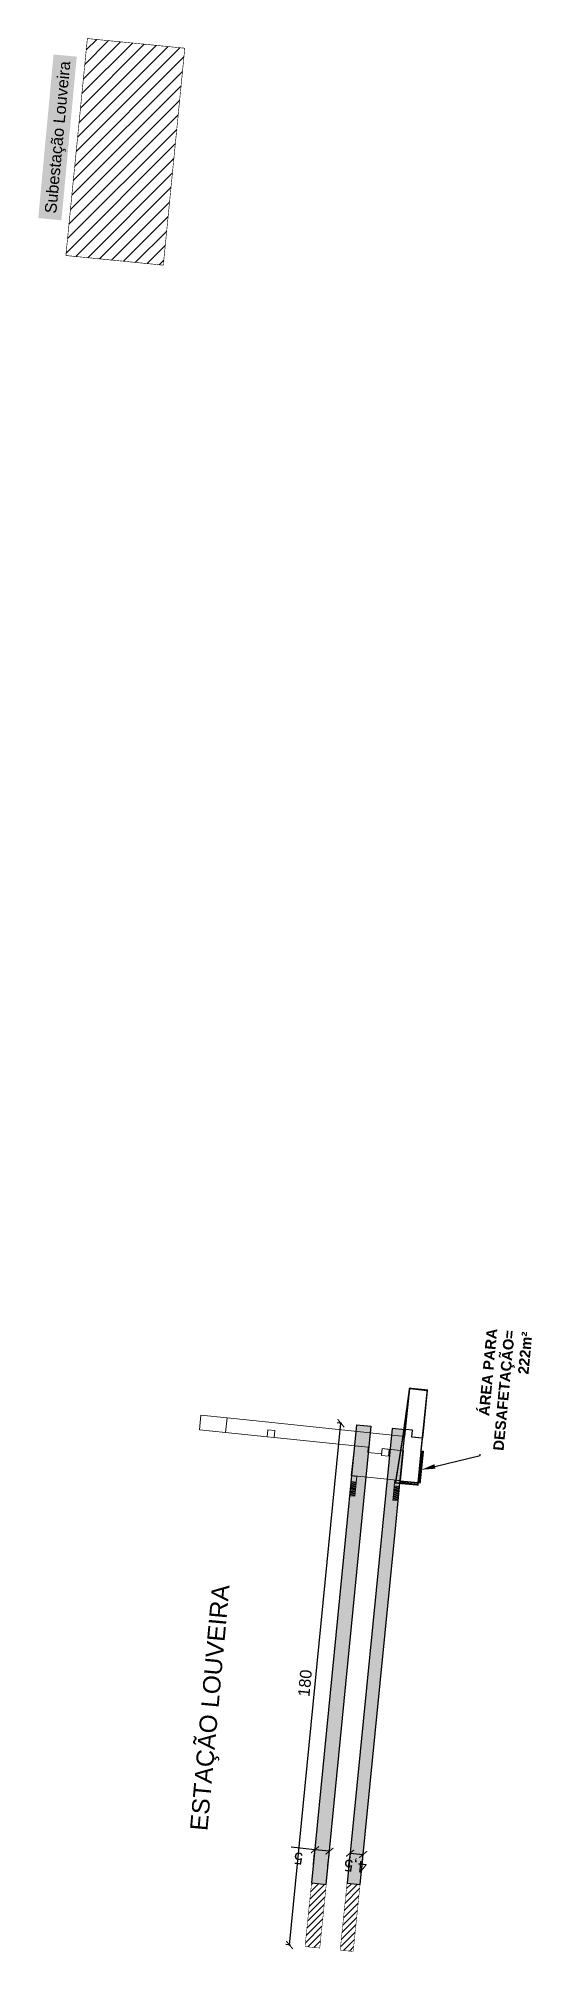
# Model space of a CAD drawing. Header units: metres. Extents: x 286532 to 329498, y 7396783 to 7466136.
# Drawn here: x 300285 to 300456, y 7445634 to 7446291 of the extents above; entities that cross this region are included whole.
import ezdxf
from ezdxf import colors
from ezdxf.entities.mleader import LeaderData, LeaderLine
from ezdxf.math import Vec2, Vec3

# ---------------------------------------------------------------- set-up
doc = ezdxf.new("R2010")
doc.units = ezdxf.units.M
doc.header["$LTSCALE"] = 10
doc.linetypes.add('DASHED', pattern=[0.75, 0.5, -0.25])
doc.layers.get('0').update_dxf_attribs({"color": 255})
for name, color, linetype, lineweight in [('_  ARQ-AUX-001', 1, 'Continuous', 5), ('_AUX-PLATAFORMA COTAS', 1, 'Continuous', 25), ('_AUX-PLATAFORMA EXISTENTE', 252, 'Continuous', 25), ('_AUX-PLATAFORMA NOVA', 3, 'DASHED', 25), ('_TEXTO DESAP ESTAÇÕES', 50, 'Continuous', 0), ('Itens de detalhe', 7, 'Continuous', 13)]:
    doc.layers.add(name, color=color, linetype=linetype, lineweight=lineweight)
doc.layers.add('Subestação', color=7, linetype='Continuous', true_color=0xf5f500)
doc.layers.add('Texto Subestação', color=7, linetype='Continuous', true_color=0xf0f000)
doc.layers.add('TEXTO', color=3, linetype='Continuous')
doc.styles.add('ARIAL', font='arial.ttf')
doc.styles.get("Standard").update_dxf_attribs({"font": 'arial.ttf'})
doc.dimstyles.new('ISO-25', dxfattribs={"dimtxt": 2.5, "dimasz": 2.5, "dimexe": 1.25, "dimexo": 0.625, "dimtad": 1, "dimtxsty": 'Standard', "dimcen": 2.5, "dimadec": 0, "dimazin": 0, "dimtfac": 1, "dimtmove": 0, "dimatfit": 3, "dimfxl": 1, "dimarcsym": 0})

msp = doc.modelspace()

# ---------------------------------------------------------------- texts
at = {"layer": 'TEXTO', "style": 'ARIAL'}
msp.add_text('ESTAÇÃO LOUVEIRA', height=6, rotation=84.829, dxfattribs=at).set_placement((300343.236, 7445674.961))
at = {"layer": 'Texto Subestação', "color": 250, "ltscale": 0.05, "true_color": 0x242424, "insert": (300287.349, 7446230.653), "char_height": 4, "attachment_point": 1, "rotation": 84.656622, "style": 'ARIAL', "bg_fill": 1, "box_fill_scale": 1.5, "bg_fill_color": 256, "bg_fill_true_color": 15921906, "bg_fill_transparency": 0}
msp.add_mtext_dynamic_manual_height_columns('Subestação Louveira', width=52.41329, gutter_width=4362.902, heights=[4.144], dxfattribs=at)

# ---------------------------------------------------------------- blocks, each defined once
blk = doc.blocks.new('A$C625E23C2')
at = {"layer": '_  ARQ-AUX-001'}
blk.add_hatch(color=1, dxfattribs=at).paths.add_polyline_path([(303.37, 126.49), (303.37, 128.29), (303.35, 128.29), (303.35, 126.49)], flags=0)
at = {"layer": '_  ARQ-AUX-001', "color": 1}
for p, q in [((318.66, 196.85), (313.66, 196.85)), ((313.66, 196.85), (313.66, 187.85)), ((318.66, 187.85), (318.66, 196.85)), ((318.66, 187.85), (313.66, 187.85)), ((313.66, 187.85), (313.66, 173.45)), ((313.66, 187.85), (318.66, 187.85)), ((318.66, 173.45), (318.66, 187.85)), ((313.66, 173.45), (313.66, 171.05)), ((316.06, 173.45), (313.66, 173.45)), ((313.66, 171.05), (316.06, 171.05)), ((313.67, 171.05), (313.67, 138.56)), ((316.06, 171.05), (316.06, 173.45)), ((318.67, 173.45), (318.66, 173.45)), ((318.67, 126.42), (318.67, 173.45)), ((296.44, 143.22), (296.44, 141.42)), ((296.44, 143.22), (296.71, 143.22)), ((296.44, 143.22), (296.44, 141.42)), ((296.44, 141.42), (296.71, 141.42)), ((296.71, 143.22), (296.98, 143.22)), ((296.71, 143.22), (296.71, 141.42)), ((296.71, 143.22), (296.71, 141.42)), ((296.71, 141.42), (296.98, 141.42)), ((296.98, 143.22), (297.25, 143.22)), ((296.98, 143.22), (296.98, 141.42)), ((296.98, 143.22), (296.98, 141.42)), ((296.98, 141.42), (297.25, 141.42)), ((297.25, 143.22), (297.52, 143.22)), ((297.25, 143.22), (297.25, 141.42)), ((297.25, 143.22), (297.25, 141.42)), ((297.25, 141.42), (297.52, 141.42)), ((297.52, 143.22), (297.79, 143.22)), ((297.52, 143.22), (297.52, 141.42)), ((297.52, 143.22), (297.52, 141.42)), ((297.52, 141.42), (297.79, 141.42)), ((297.79, 143.22), (298.06, 143.22)), ((297.79, 143.22), (297.79, 141.42)), ((297.79, 143.22), (297.79, 141.42)), ((297.79, 141.42), (298.06, 141.42)), ((298.06, 143.22), (298.33, 143.22)), ((298.06, 143.22), (298.06, 141.42)), ((298.06, 143.22), (298.06, 141.42)), ((298.06, 141.42), (298.33, 141.42)), ((298.33, 143.22), (298.6, 143.22)), ((298.33, 143.22), (298.33, 141.42)), ((298.33, 143.22), (298.33, 141.42)), ((298.33, 141.42), (298.6, 141.42)), ((298.6, 143.22), (298.87, 143.22)), ((298.6, 143.22), (298.6, 141.42)), ((298.6, 143.22), (298.6, 141.42)), ((298.6, 141.42), (298.87, 141.42)), ((298.87, 143.22), (299.14, 143.22)), ((298.87, 143.22), (298.87, 141.42)), ((298.87, 143.22), (298.87, 141.42)), ((298.87, 141.42), (299.14, 141.42)), ((299.14, 143.22), (299.41, 143.22)), ((299.14, 143.22), (299.14, 141.42)), ((299.14, 143.22), (299.14, 141.42)), ((299.14, 141.42), (299.41, 141.42)), ((299.41, 143.22), (299.68, 143.22)), ((299.41, 143.22), (299.41, 141.42)), ((299.41, 143.22), (299.41, 141.42)), ((299.41, 141.42), (299.68, 141.42)), ((299.68, 143.22), (299.9, 143.22)), ((299.68, 143.22), (299.68, 141.42)), ((299.68, 143.22), (299.68, 141.42)), ((299.68, 141.42), (299.91, 141.42)), ((299.9, 143.22), (299.95, 143.22)), ((299.91, 141.42), (299.95, 141.42)), ((299.95, 143.22), (300.22, 143.22)), ((299.95, 143.22), (299.95, 141.42)), ((299.95, 143.22), (299.95, 141.42)), ((299.95, 141.42), (300.22, 141.42)), ((300.22, 143.22), (300.49, 143.22)), ((300.22, 143.22), (300.22, 141.42)), ((300.22, 143.22), (300.22, 141.42)), ((300.22, 141.42), (300.49, 141.42)), ((300.49, 143.22), (300.76, 143.22)), ((300.49, 143.22), (300.49, 141.42)), ((300.49, 143.22), (300.49, 141.42)), ((300.49, 141.42), (300.76, 141.42)), ((300.76, 143.22), (301.03, 143.22)), ((300.76, 143.22), (300.76, 141.42)), ((300.76, 143.22), (300.76, 141.42)), ((300.76, 141.42), (301.03, 141.42)), ((301.03, 143.22), (301.3, 143.22)), ((301.03, 143.22), (301.03, 141.42)), ((301.03, 143.22), (301.03, 141.42)), ((301.03, 141.42), (301.3, 141.42)), ((303.3, 143.22), (301.3, 143.22)), ((301.3, 143.22), (301.3, 141.42)), ((301.3, 143.22), (301.3, 141.42)), ((301.3, 141.42), (303.3, 141.42)), ((303.3, 143.22), (303.3, 141.42)), ((303.3, 143.22), (303.37, 143.22)), ((303.3, 143.22), (303.3, 141.42)), ((303.3, 141.42), (303.37, 141.42)), ((313.67, 143.35), (303.37, 143.35)), ((303.37, 143.35), (303.37, 126.46)), ((313.67, 138.56), (311.89, 138.56)), ((311.89, 138.56), (311.89, 133.76)), ((311.89, 133.76), (311.89, 138.56)), ((311.89, 138.56), (313.67, 138.56)), ((313.67, 138.56), (313.67, 143.35)), ((313.67, 133.76), (311.27, 133.76)), ((311.27, 133.76), (311.27, 131.36)), ((311.89, 133.76), (313.67, 133.76)), ((313.67, 133.76), (311.89, 133.76)), ((313.67, 133.76), (313.67, 126.42)), ((313.67, 131.36), (313.67, 133.76)), ((313.67, 126.46), (313.67, 133.76)), ((296.49, 128.29), (296.49, 126.49)), ((296.49, 128.29), (296.76, 128.29)), ((296.49, 128.29), (296.49, 126.49)), ((296.49, 126.49), (296.76, 126.49)), ((296.76, 128.29), (297.03, 128.29)), ((296.76, 128.29), (296.76, 126.49)), ((296.76, 128.29), (296.76, 126.49)), ((296.76, 126.49), (297.03, 126.49)), ((297.03, 128.29), (297.3, 128.29)), ((297.03, 128.29), (297.03, 126.49)), ((297.03, 128.29), (297.03, 126.49)), ((297.03, 126.49), (297.3, 126.49)), ((297.3, 128.29), (297.57, 128.29)), ((297.3, 128.29), (297.3, 126.49)), ((297.3, 128.29), (297.3, 126.49)), ((297.3, 126.49), (297.57, 126.49)), ((297.57, 128.29), (297.84, 128.29)), ((297.57, 128.29), (297.57, 126.49)), ((297.57, 128.29), (297.57, 126.49)), ((297.57, 126.49), (297.84, 126.49)), ((297.84, 128.29), (298.11, 128.29)), ((297.84, 128.29), (297.84, 126.49)), ((297.84, 128.29), (297.84, 126.49)), ((297.84, 126.49), (298.11, 126.49)), ((298.11, 128.29), (298.38, 128.29)), ((298.11, 128.29), (298.11, 126.49)), ((298.11, 128.29), (298.11, 126.49)), ((298.11, 126.49), (298.38, 126.49)), ((298.38, 128.29), (298.65, 128.29)), ((298.38, 128.29), (298.38, 126.49)), ((298.38, 128.29), (298.38, 126.49)), ((298.38, 126.49), (298.65, 126.49)), ((298.65, 128.29), (298.92, 128.29)), ((298.65, 128.29), (298.65, 126.49)), ((298.65, 128.29), (298.65, 126.49)), ((298.65, 126.49), (298.92, 126.49)), ((298.92, 128.29), (299.19, 128.29)), ((298.92, 128.29), (298.92, 126.49)), ((298.92, 128.29), (298.92, 126.49)), ((298.92, 126.49), (299.19, 126.49)), ((299.19, 128.29), (299.46, 128.29)), ((299.19, 128.29), (299.19, 126.49)), ((299.19, 128.29), (299.19, 126.49)), ((299.19, 126.49), (299.46, 126.49)), ((299.46, 128.29), (299.73, 128.29)), ((299.46, 128.29), (299.46, 126.49)), ((299.46, 128.29), (299.46, 126.49)), ((299.46, 126.49), (299.73, 126.49)), ((299.73, 128.29), (299.97, 128.29)), ((299.73, 128.29), (299.73, 126.49)), ((299.73, 128.29), (299.73, 126.49)), ((299.73, 126.49), (299.98, 126.49)), ((299.97, 128.29), (300, 128.29)), ((299.98, 126.49), (300, 126.49)), ((300, 128.29), (300.27, 128.29)), ((300, 128.29), (300, 126.49)), ((300, 128.29), (300, 126.49)), ((300, 126.49), (300.27, 126.49)), ((300.27, 128.29), (300.54, 128.29)), ((300.27, 128.29), (300.27, 126.49)), ((300.27, 128.29), (300.27, 126.49)), ((300.27, 126.49), (300.54, 126.49)), ((300.54, 128.29), (300.81, 128.29)), ((300.54, 128.29), (300.54, 126.49)), ((300.54, 128.29), (300.54, 126.49)), ((300.54, 126.49), (300.81, 126.49)), ((300.81, 128.29), (301.08, 128.29)), ((300.81, 128.29), (300.81, 126.49)), ((300.81, 128.29), (300.81, 126.49)), ((300.81, 126.49), (301.08, 126.49)), ((301.08, 128.29), (301.35, 128.29)), ((301.08, 128.29), (301.08, 126.49)), ((301.08, 128.29), (301.08, 126.49)), ((301.08, 126.49), (301.35, 126.49)), ((303.35, 128.29), (301.35, 128.29)), ((301.35, 128.29), (301.35, 126.49)), ((301.35, 128.29), (301.35, 126.49)), ((301.35, 126.49), (303.35, 126.49)), ((302.56, 126.43), (302.56, 120.42)), ((302.56, 126.43), (302.56, 120.42)), ((302.83, 126.43), (302.83, 120.42)), ((302.83, 126.43), (302.83, 120.42)), ((303.1, 126.43), (303.1, 120.42)), ((303.1, 126.43), (303.1, 120.42)), ((303.35, 128.29), (303.35, 126.49)), ((303.35, 128.29), (303.37, 128.29)), ((303.35, 128.29), (303.35, 126.49)), ((303.35, 126.49), (303.37, 126.49)), ((303.37, 126.46), (313.67, 126.46)), ((313.67, 126.42), (303.37, 126.42)), ((303.37, 126.42), (303.37, 120.42)), ((311.27, 131.36), (313.67, 131.36)), ((321.07, 126.42), (318.67, 126.42)), ((321.07, 124.06), (321.07, 126.42)), ((302.56, 120.42), (302.83, 120.42)), ((302.83, 120.42), (303.1, 120.42)), ((303.1, 120.42), (303.37, 120.42)), ((303.36, 120.15), (303.36, 120.42)), ((303.36, 119.88), (303.36, 120.15)), ((303.36, 120.15), (314.14, 120.15)), ((303.36, 120.15), (314.14, 120.15)), ((303.36, 119.61), (303.36, 119.88)), ((303.36, 119.88), (314.14, 119.88)), ((303.36, 119.88), (314.14, 119.88)), ((303.36, 119.61), (314.14, 119.61)), ((303.36, 119.61), (314.14, 119.61)), ((303.37, 120.42), (318.67, 120.42)), ((314.14, 120.15), (314.14, 120.42)), ((314.14, 119.88), (314.14, 120.15)), ((314.14, 119.61), (314.14, 119.88)), ((318.67, 120.42), (318.67, 124.06)), ((318.67, 124.06), (321.07, 124.06))]:
    blk.add_line(p, q, dxfattribs=at)
blk = doc.blocks.new('_ArchTick')
at = {"color": 0, "linetype": 'ByBlock', "const_width": 0.15}
blk.add_lwpolyline([(-0.5, -0.5), (0.5, 0.5)], dxfattribs=at)
blk = doc.blocks.new('*D164')
at = {"layer": '_AUX-PLATAFORMA COTAS', "color": 0, "lineweight": -2, "ltscale": 0.05, "transparency": 16777216}
for p, q in [((300371.46, 7445635.93), (300389.12, 7445815.06)), ((300389.48, 7445815.02), (300387.88, 7445815.18)), ((300371.82, 7445635.89), (300370.22, 7445636.05))]:
    blk.add_line(p, q, dxfattribs=at)
at = {"layer": 'Defpoints', "color": 0, "ltscale": 0.05, "transparency": 16777216}
for p in [(300389.12, 7445815.06), (300394.46, 7445814.53), (300376.8, 7445635.4)]:
    blk.add_point(p, dxfattribs=at)
at = {"layer": '_AUX-PLATAFORMA COTAS', "color": 0, "lineweight": -2, "ltscale": 0.05, "transparency": 16777216, "xscale": 2.5, "yscale": 2.5, "zscale": 2.5}
for p, rotation in [((300389.12, 7445815.06), 84.36908607488493), ((300371.46, 7445635.93), 264.369086074885)]:
    blk.add_blockref('_ArchTick', p, dxfattribs=dict(at, rotation=rotation))
at = {"layer": '_AUX-PLATAFORMA COTAS', "color": 0, "ltscale": 0.05, "transparency": 16777216, "insert": (300376.77, 7445725.84), "char_height": 4, "attachment_point": 5, "rotation": 84.36909}
blk.add_mtext('180', dxfattribs=at)
blk = doc.blocks.new('*D165')
at = {"layer": '_AUX-PLATAFORMA COTAS', "color": 0, "lineweight": -2, "ltscale": 0.05, "transparency": 16777216}
for p, q in [((300380.19, 7445668.65), (300372.08, 7445669.47)), ((300379.68, 7445663.68), (300380.06, 7445667.41)), ((300385.17, 7445668.15), (300380.19, 7445668.65)), ((300384.66, 7445663.17), (300385.04, 7445666.91))]:
    blk.add_line(p, q, dxfattribs=at)
at = {"layer": 'Defpoints', "color": 0, "ltscale": 0.05, "transparency": 16777216}
for p in [(300380.19, 7445668.65), (300380.19, 7445668.65), (300385.17, 7445668.15)]:
    blk.add_point(p, dxfattribs=at)
at = {"layer": '_AUX-PLATAFORMA COTAS', "color": 0, "lineweight": -2, "ltscale": 0.05, "transparency": 16777216, "xscale": 2.5, "yscale": 2.5, "zscale": 2.5}
for p, rotation in [((300380.19, 7445668.65), 174.2369760127669), ((300385.17, 7445668.15), 354.2369760127669)]:
    blk.add_blockref('_ArchTick', p, dxfattribs=dict(at, rotation=rotation))
at = {"layer": '_AUX-PLATAFORMA COTAS', "color": 0, "ltscale": 0.05, "transparency": 16777216, "insert": (300374.53, 7445665.67), "char_height": 4, "attachment_point": 5, "rotation": 174.23698}
blk.add_mtext('5', dxfattribs=at)
blk = doc.blocks.new('*D166')
at = {"layer": '_AUX-PLATAFORMA COTAS', "color": 0, "lineweight": -2, "ltscale": 0.05, "transparency": 16777216}
for p, q in [((300391.76, 7445662.48), (300392.13, 7445666.22)), ((300392.25, 7445667.46), (300396.73, 7445667.01)), ((300396.24, 7445662.04), (300396.61, 7445665.77))]:
    blk.add_line(p, q, dxfattribs=at)
at = {"layer": 'Defpoints', "color": 0, "ltscale": 0.05, "transparency": 16777216}
for p in [(300392.25, 7445667.46), (300396.73, 7445667.01), (300396.73, 7445667.01)]:
    blk.add_point(p, dxfattribs=at)
at = {"layer": '_AUX-PLATAFORMA COTAS', "color": 0, "lineweight": -2, "ltscale": 0.05, "transparency": 16777216, "xscale": 2.5, "yscale": 2.5, "zscale": 2.5}
for p, rotation in [((300392.25, 7445667.46), 174.3186309396542), ((300396.73, 7445667.01), 354.3186309396543)]:
    blk.add_blockref('_ArchTick', p, dxfattribs=dict(at, rotation=rotation))
at = {"layer": '_AUX-PLATAFORMA COTAS', "color": 0, "ltscale": 0.05, "transparency": 16777216, "insert": (300394.11, 7445663.36), "char_height": 4, "attachment_point": 5, "rotation": 174.31863}
blk.add_mtext('4,5', dxfattribs=at)

# ---------------------------------------------------------------- dimensions: what is measured, and where the dimension line sits
at = {"layer": '_AUX-PLATAFORMA COTAS', "ltscale": 0.05}
for p1, p2, distance, override, picture, middle in [((300376.795, 7445635.4), (300394.457, 7445814.533), 5.36, {"dimtxt": 4, "dimexo": 5, "dimgap": 1.5, "dimtad": 2, "dimblk1": 'ArchTick', "dimblk2": 'ArchTick', "dimsah": 1}, '*D164', (300376.766, 7445725.84)), ((300385.166, 7445668.15), (300380.187, 7445668.652), 0, {"dimtxt": 4, "dimexo": 5, "dimgap": 1.5, "dimtad": 4, "dimblk1": 'ArchTick', "dimblk2": 'ArchTick', "dimsah": 1}, '*D165', (300374.533, 7445665.671))]:
    dim = msp.add_aligned_dim(p1=p1, p2=p2, distance=distance, dimstyle='ISO-25', override=override, dxfattribs=at)
    dim.commit()
    dim.dimension.update_dxf_attribs({"geometry": picture, "text_midpoint": middle})
dim = msp.add_linear_dim(base=(300396.731, 7445667.014), p1=(300392.253, 7445667.459), p2=(300396.731, 7445667.014), angle=354.318631, dimstyle='ISO-25', override={"dimtxt": 4, "dimexo": 5, "dimgap": 1.5, "dimtad": 4, "dimblk1": 'ArchTick', "dimblk2": 'ArchTick', "dimsah": 1}, dxfattribs=at)
dim.commit()
dim.dimension.update_dxf_attribs({"geometry": '*D166', "text_midpoint": (300394.492, 7445667.236), "dimtype": 161})

# ---------------------------------------------------------------- hatches: boundary and pattern name
at = {"layer": '_AUX-PLATAFORMA NOVA', "true_color": 0x05ff05}
h = msp.add_hatch(dxfattribs=at)
h.set_pattern_fill('ANSI31', color=3, scale=0.5)
h.paths.add_polyline_path([(300384.088, 7445656.737), (300381.846, 7445634.882), (300376.795, 7445635.4), (300379.034, 7445657.24)])
h = msp.add_hatch(dxfattribs=at)
h.set_pattern_fill('ANSI31', color=3, scale=0.5)
h.paths.add_polyline_path([(300391.224, 7445657.125), (300388.87, 7445634.162), (300393.32, 7445633.706), (300395.691, 7445656.701)])
at = {"layer": 'Itens de detalhe', "true_color": 0xa1a1a1, "transparency": 33554534}
h = msp.add_hatch(color=253, dxfattribs=at)
h.paths.add_polyline_path([(300394.457, 7445814.533), (300379.034, 7445657.24), (300384.088, 7445656.737), (300399.489, 7445814.032)])
h.paths.add_polyline_path([(300406.767, 7445813.308), (300391.224, 7445657.125), (300395.691, 7445656.701), (300407.732, 7445777.696), (300409.277, 7445793.223), (300411.229, 7445812.864)])
at = {"layer": 'Subestação', "ltscale": 0.05}
h = msp.add_hatch(dxfattribs=at)
h.set_pattern_fill('ANSI31', color=256)
h.paths.add_polyline_path([(300302.038, 7446290.485), (300335.494, 7446287.17), (300328.114, 7446212.68), (300294.658, 7446215.995)])

# ---------------------------------------------------------------- linework, layer by layer
at = {"layer": '_AUX-PLATAFORMA EXISTENTE', "color": 1}
msp.add_line((300394.457, 7445814.533), (300399.489, 7445814.032), dxfattribs=at)
for points in [[(300412.802, 7445826.982), (300418.77, 7445826.363), (300417.104, 7445809.998), (300413.486, 7445810.323), (300413.7, 7445812.714), (300411.343, 7445812.925), (300412.802, 7445826.982)], [(300394.457, 7445814.533), (300379.034, 7445657.24)], [(300384.088, 7445656.737), (300399.489, 7445814.032)], [(300379.034, 7445657.24), (300384.088, 7445656.737)]]:
    msp.add_lwpolyline(points, dxfattribs=at)
msp.add_lwpolyline([(300409.277, 7445793.223), (300411.229, 7445812.864), (300406.767, 7445813.308), (300391.224, 7445657.125), (300395.691, 7445656.701), (300407.732, 7445777.696)], close=True, dxfattribs=at)
at = {"layer": '_AUX-PLATAFORMA NOVA', "color": 3, "true_color": 0x05ff05, "const_width": 0.15}
for points in [[(300384.088, 7445656.737), (300381.846, 7445634.882), (300376.795, 7445635.4), (300379.034, 7445657.24)], [(300391.224, 7445657.125), (300388.87, 7445634.162), (300393.32, 7445633.706), (300395.691, 7445656.701)]]:
    msp.add_lwpolyline(points, close=True, dxfattribs=at)
at = {"layer": '_TEXTO DESAP ESTAÇÕES', "color": 240, "const_width": 0.5, "flags": 128}
msp.add_lwpolyline([(300410.432, 7445810.64), (300410.432, 7445810.64), (300410.751, 7445813.037), (300410.751, 7445813.037), (300412.691, 7445827.05), (300418.778, 7445826.441), (300416.599, 7445805.448), (300417.405, 7445805.364), (300416.292, 7445794.647), (300415.621, 7445794.716), (300415.537, 7445793.913), (300407.855, 7445794.599), (300407.855, 7445794.599), (300407.855, 7445794.599), (300407.855, 7445794.599), (300407.855, 7445794.599), (300407.855, 7445794.599), (300407.855, 7445794.599), (300410.432, 7445810.64)], dxfattribs=at)
at = {"layer": 'Subestação', "const_width": 0.2, "flags": 128}
msp.add_lwpolyline([(300302.038, 7446290.485), (300335.494, 7446287.17), (300328.114, 7446212.68), (300294.658, 7446215.995), (300302.038, 7446290.485)], dxfattribs=at)

# ---------------------------------------------------------------- block references
at = {"rotation": 84.07326375360519}
msp.add_blockref('A$C625E23C2', (300503.941, 7445480.554), dxfattribs=at)

msp.set_redraw_order([(e.dxf.handle, doc.entitydb.next_handle()) for e in msp.query("TEXT MTEXT ATTDEF DIMENSION ARC_DIMENSION")])  # texts and dimensions are drawn at this point

# ---------------------------------------------------------------- leaders
at = {"layer": '_TEXTO DESAP ESTAÇÕES', "color": 2}
ml = msp.add_multileader_mtext('Standard', dxfattribs=at)
ml.set_content('{\\fArial|b1|i0|c0|p34;ÁREA PARA \\PDESAFETAÇÃO=\\P222m²}', color=2, style='ARIAL')
ml.set_leader_properties()
ml.build(insert=Vec2(0, 0))
ml.multileader.update_dxf_attribs({"text_right_attachment_type": 6, "dogleg_length": 0.363, "arrow_head_size": 4.838})
ctx = ml.context
ctx.base_point, ctx.char_height, ctx.arrow_head_size, ctx.landing_gap_size, ctx.plane_origin, ctx.plane_x_axis, ctx.plane_y_axis = Vec3(300436.953, 7445804.426), 3.6288, 4.838, 2.419, Vec3(300207.081, 7446009.63), Vec3(0.0937433, 0.9955964), Vec3(-0.9955964, 0.0937433)
ctx.right_attachment, ctx.text_align_type = 6, 2
notes = []
notes.append((ctx, [(0, (1, 1, 0), (300436.912, 7445803.992), (0.0937433, 0.9955964), 0.435, [(0, [(300416.711, 7445799.111)], 0, [])])]))
ctx.mtext.insert, ctx.mtext.text_direction, ctx.mtext.rotation, ctx.mtext.width, ctx.mtext.defined_height, ctx.mtext.alignment, ctx.mtext.flow_direction = Vec3(300439.214, 7445847.79), Vec3(0.0937433, 0.9955964), 1.4769152, 132.06332, 34.76, 3, 5
for ctx, leaders in notes:
    for number, flags, end, landing, length, lines in leaders:
        leader = LeaderData()
        leader.index, (leader.has_last_leader_line, leader.has_dogleg_vector, leader.attachment_direction) = number, flags
        leader.last_leader_point, leader.dogleg_vector, leader.dogleg_length = Vec3(end), Vec3(landing), length
        for number, points, colour, breaks in lines:
            line = LeaderLine()
            line.index, line.vertices, line.color, line.breaks = number, Vec3.list(points), colors.encode_raw_color(colour), breaks
            leader.lines.append(line)
        ctx.leaders.append(leader)

doc.saveas('drawing.dxf')
